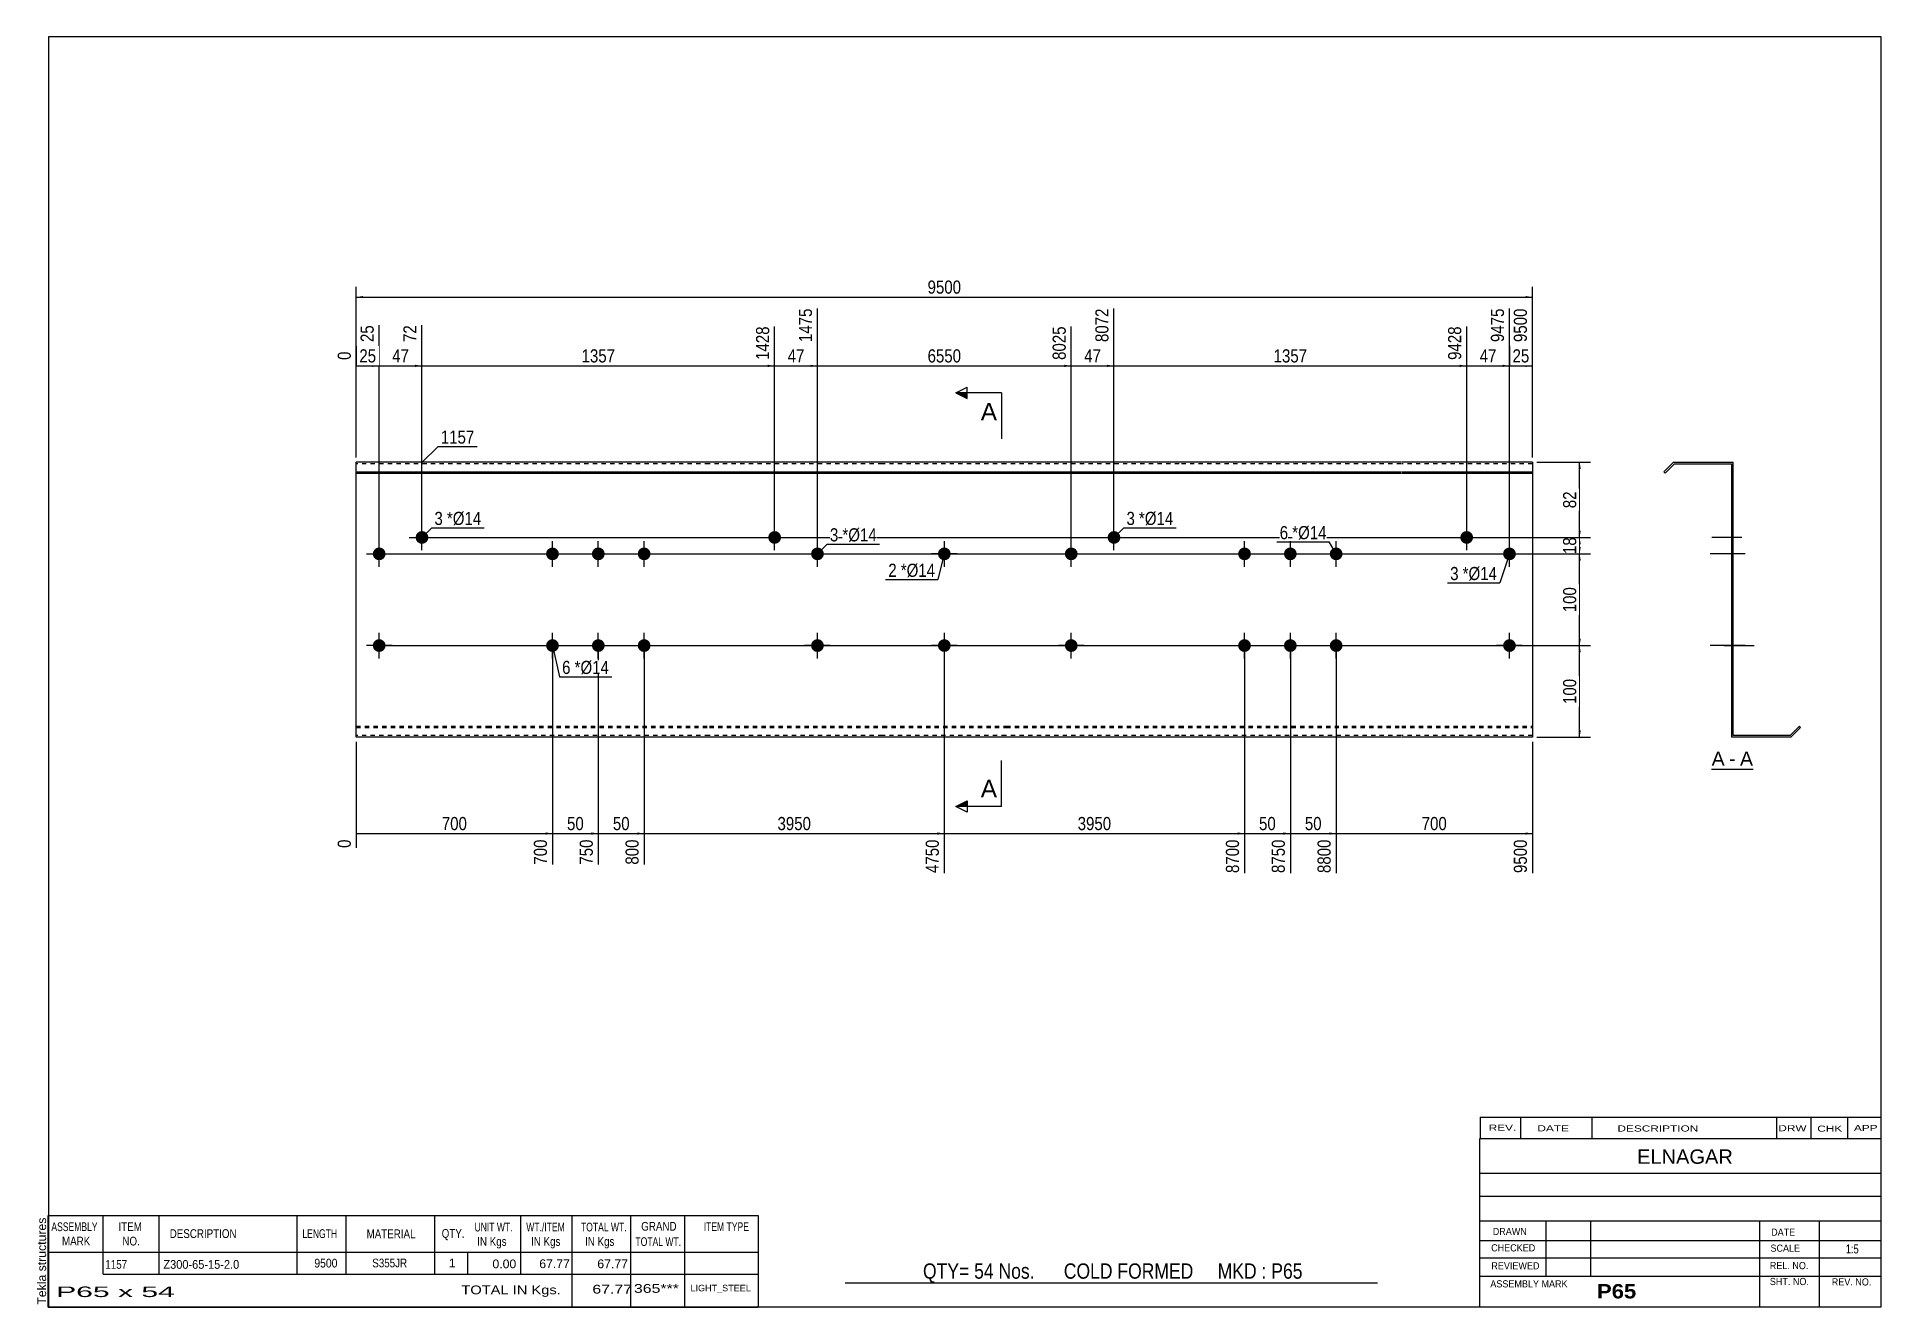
# Model space of a CAD drawing. Header units: millimetres. Extents: x -70 to 333, y -154 to 123.
import ezdxf

# ---------------------------------------------------------------- set-up
doc = ezdxf.new("R2010")
doc.units = ezdxf.units.MM
doc.linetypes.add('DXK_LINE_DOT1', pattern=[1.8814, 0.9407, -0.9407])
doc.styles.add('Arial', font='ARIAL.TTF', dxfattribs={"height": 0.2})
doc.styles.add('Arial Bold', font='ARIALBD.TTF', dxfattribs={"height": 0.2})
doc.styles.add('Arial Narrow', font='ARIALN.TTF', dxfattribs={"height": 0.2})

# ---------------------------------------------------------------- blocks, each defined once
blk = doc.blocks.new('Unknown-629086593-1911')
at = {"color": 5, "linetype": 'Continuous'}
for p, q in [((332.8, 122.75), (-67.2, 122.75)), ((-67.2, 122.75), (-67.2, -154.25)), ((332.8, -154.25), (332.8, 122.75)), ((-67.2, -154.25), (332.8, -154.25))]:
    blk.add_line(p, q, dxfattribs=at)
at = {"color": 174, "linetype": 'Continuous', "style": 'Arial'}
blk.add_text('Tekla structures', height=1.9102, rotation=90, dxfattribs=at).set_placement((-67.7, -153.75))
blk = doc.blocks.new('Unknown-629086593-12 - 1238')
at = {"color": 7, "linetype": 'Continuous'}
blk.add_line((295.81, -36.95), (304.84, -36.95), dxfattribs=at)
at = {"color": 0, "linetype": 'Continuous'}
blk.add_wipeout([(298.65, -36.2), (298.65, -33), (295.81, -33), (295.81, -36.2)], dxfattribs=at)
blk.add_wipeout([(301.03, -36.2), (301.03, -33), (299.61, -33), (299.61, -36.2)], dxfattribs=at)
at = {"color": 96, "linetype": 'Continuous', "style": 'Arial'}
blk.add_text('A', height=3.06, dxfattribs=at).set_placement((295.81, -36.2))
at = {"color": 0, "linetype": 'Continuous'}
blk.add_wipeout([(304.84, -36.2), (304.84, -33), (301.99, -33), (301.99, -36.2)], dxfattribs=at)
at = {"color": 96, "linetype": 'Continuous', "style": 'Arial'}
for s, p in [('-', (299.61, -36.2)), ('A', (301.99, -36.2))]:
    blk.add_text(s, height=3.06, dxfattribs=at).set_placement(p)
blk = doc.blocks.new('Bolt-629086593-1223 - 1203')
at = {"linetype": 'Continuous'}
blk.add_hatch(color=3, dxfattribs=at).paths.add_polyline_path([(250.29, 10, -1), (253.09, 10, -1)])
at = {"color": 3, "linetype": 'Continuous'}
for p, q in [((251.69, 7.2), (251.69, 12.8)), ((248.89, 10), (254.49, 10))]:
    blk.add_line(p, q, dxfattribs=at)
blk = doc.blocks.new('Part-629086593-1218 - 1203')
at = {"color": 2, "linetype": 'Continuous'}
for p, q in [((0, -30), (0, 30)), ((28.53, 30), (0, 30)), ((77.02, 30), (28.63, 30)), ((114.84, 30), (77.12, 30)), ((141.74, 30), (114.94, 30)), ((179.57, 30), (141.84, 30)), ((228.06, 30), (179.67, 30)), ((256.69, 30), (228.16, 30)), ((256.69, 30), (256.69, -30)), ((0, 27.88), (28.53, 27.88)), ((0, 27.6), (28.53, 27.6)), ((28.63, 27.88), (77.02, 27.88)), ((28.63, 27.6), (77.02, 27.6)), ((77.12, 27.88), (114.84, 27.88)), ((77.12, 27.6), (114.84, 27.6)), ((114.94, 27.88), (141.74, 27.88)), ((114.94, 27.6), (141.74, 27.6)), ((141.84, 27.88), (179.57, 27.88)), ((141.84, 27.6), (179.57, 27.6)), ((179.67, 27.88), (228.06, 27.88)), ((179.67, 27.6), (228.06, 27.6)), ((228.16, 27.88), (256.69, 27.88)), ((228.16, 27.6), (256.69, 27.6)), ((28.53, -30), (0, -30)), ((77.02, -30), (28.63, -30)), ((114.84, -30), (77.12, -30)), ((141.74, -30), (114.94, -30)), ((179.57, -30), (141.84, -30)), ((228.06, -30), (179.67, -30)), ((256.69, -30), (228.16, -30))]:
    blk.add_line(p, q, dxfattribs=at)
at = {"color": 7, "linetype": 'DXK_LINE_DOT1'}
for p, q in [((28.53, 29.6), (0, 29.6)), ((77.02, 29.6), (28.63, 29.6)), ((114.84, 29.6), (77.12, 29.6)), ((141.74, 29.6), (114.94, 29.6)), ((179.57, 29.6), (141.84, 29.6)), ((228.06, 29.6), (179.67, 29.6)), ((256.69, 29.6), (228.16, 29.6)), ((0, -27.6), (28.53, -27.6)), ((0, -27.88), (28.53, -27.88)), ((28.63, -27.6), (77.02, -27.6)), ((28.63, -27.88), (77.02, -27.88)), ((77.12, -27.6), (114.84, -27.6)), ((77.12, -27.88), (114.84, -27.88)), ((114.94, -27.6), (141.74, -27.6)), ((114.94, -27.88), (141.74, -27.88)), ((141.84, -27.6), (179.57, -27.6)), ((141.84, -27.88), (179.57, -27.88)), ((179.67, -27.6), (228.06, -27.6)), ((179.67, -27.88), (228.06, -27.88)), ((228.16, -27.6), (256.69, -27.6)), ((228.16, -27.88), (256.69, -27.88)), ((28.53, -29.6), (0, -29.6)), ((77.02, -29.6), (28.63, -29.6)), ((114.84, -29.6), (77.12, -29.6)), ((141.74, -29.6), (114.94, -29.6)), ((179.57, -29.6), (141.84, -29.6)), ((228.06, -29.6), (179.67, -29.6)), ((256.69, -29.6), (228.16, -29.6))]:
    blk.add_line(p, q, dxfattribs=at)
blk = doc.blocks.new('Bolt-629086593-1219 - 1203')
at = {"linetype": 'Continuous'}
for points in [[(192.46, 10, -1), (195.26, 10, -1)], [(202.46, 10, -1), (205.26, 10, -1)], [(212.46, 10, -1), (215.26, 10, -1)], [(192.46, -10, -1), (195.26, -10, -1)], [(202.46, -10, -1), (205.26, -10, -1)], [(212.46, -10, -1), (215.26, -10, -1)]]:
    blk.add_hatch(color=3, dxfattribs=at).paths.add_polyline_path(points)
at = {"color": 3, "linetype": 'Continuous'}
for p, q in [((193.86, 7.2), (193.86, 12.8)), ((203.86, 7.2), (203.86, 12.8)), ((213.86, 7.2), (213.86, 12.8)), ((191.06, 10), (196.66, 10)), ((201.06, 10), (206.66, 10)), ((211.06, 10), (216.66, 10)), ((193.86, -12.8), (193.86, -7.2)), ((203.86, -12.8), (203.86, -7.2)), ((213.86, -12.8), (213.86, -7.2)), ((191.06, -10), (196.66, -10)), ((201.06, -10), (206.66, -10)), ((211.06, -10), (216.66, -10))]:
    blk.add_line(p, q, dxfattribs=at)
blk = doc.blocks.new('Bolt-629086593-1220 - 1203')
at = {"linetype": 'Continuous'}
blk.add_hatch(color=3, dxfattribs=at).paths.add_polyline_path([(240.95, 13.58, -1), (243.75, 13.58, -1)])
at = {"color": 3, "linetype": 'Continuous'}
for p, q in [((242.35, 10.78), (242.35, 16.38)), ((239.55, 13.58), (245.15, 13.58))]:
    blk.add_line(p, q, dxfattribs=at)
blk = doc.blocks.new('Bolt-629086593-1221 - 1203')
at = {"linetype": 'Continuous'}
blk.add_hatch(color=3, dxfattribs=at).paths.add_polyline_path([(163.97, 13.58, -1), (166.77, 13.58, -1)])
at = {"color": 3, "linetype": 'Continuous'}
for p, q in [((165.37, 10.78), (165.37, 16.38)), ((162.57, 13.58), (168.17, 13.58))]:
    blk.add_line(p, q, dxfattribs=at)
blk = doc.blocks.new('Bolt-629086593-1222 - 1203')
at = {"linetype": 'Continuous'}
blk.add_hatch(color=3, dxfattribs=at).paths.add_polyline_path([(154.64, 10, -1), (157.44, 10, -1)])
at = {"color": 3, "linetype": 'Continuous'}
for p, q in [((156.04, 7.2), (156.04, 12.8)), ((153.24, 10), (158.84, 10))]:
    blk.add_line(p, q, dxfattribs=at)
blk = doc.blocks.new('Bolt-629086593-1224 - 1203')
at = {"linetype": 'Continuous'}
for points in [[(41.42, 10, -1), (44.22, 10, -1)], [(51.42, 10, -1), (54.22, 10, -1)], [(61.42, 10, -1), (64.22, 10, -1)], [(41.42, -10, -1), (44.22, -10, -1)], [(51.42, -10, -1), (54.22, -10, -1)], [(61.42, -10, -1), (64.22, -10, -1)]]:
    blk.add_hatch(color=3, dxfattribs=at).paths.add_polyline_path(points)
at = {"color": 3, "linetype": 'Continuous'}
for p, q in [((42.82, 7.2), (42.82, 12.8)), ((52.82, 7.2), (52.82, 12.8)), ((62.82, 7.2), (62.82, 12.8)), ((40.02, 10), (45.62, 10)), ((50.02, 10), (55.62, 10)), ((60.02, 10), (65.62, 10)), ((42.82, -12.8), (42.82, -7.2)), ((52.82, -12.8), (52.82, -7.2)), ((62.82, -12.8), (62.82, -7.2)), ((40.02, -10), (45.62, -10)), ((50.02, -10), (55.62, -10)), ((60.02, -10), (65.62, -10))]:
    blk.add_line(p, q, dxfattribs=at)
blk = doc.blocks.new('Bolt-629086593-1225 - 1203')
at = {"linetype": 'Continuous'}
blk.add_hatch(color=3, dxfattribs=at).paths.add_polyline_path([(89.91, 13.58, -1), (92.71, 13.58, -1)])
at = {"color": 3, "linetype": 'Continuous'}
for p, q in [((91.31, 10.78), (91.31, 16.38)), ((88.51, 13.58), (94.11, 13.58))]:
    blk.add_line(p, q, dxfattribs=at)
blk = doc.blocks.new('Bolt-629086593-1226 - 1203')
at = {"linetype": 'Continuous'}
blk.add_hatch(color=3, dxfattribs=at).paths.add_polyline_path([(12.94, 13.58, -1), (15.74, 13.58, -1)])
at = {"color": 3, "linetype": 'Continuous'}
for p, q in [((14.34, 10.78), (14.34, 16.38)), ((11.54, 13.58), (17.14, 13.58))]:
    blk.add_line(p, q, dxfattribs=at)
blk = doc.blocks.new('Bolt-629086593-1227 - 1203')
at = {"linetype": 'Continuous'}
blk.add_hatch(color=3, dxfattribs=at).paths.add_polyline_path([(3.6, 10, -1), (6.4, 10, -1)])
at = {"color": 3, "linetype": 'Continuous'}
for p, q in [((5, 7.2), (5, 12.8)), ((2.2, 10), (7.8, 10))]:
    blk.add_line(p, q, dxfattribs=at)
blk = doc.blocks.new('Bolt-629086593-1228 - 1203')
at = {"linetype": 'Continuous'}
blk.add_hatch(color=3, dxfattribs=at).paths.add_polyline_path([(99.25, 10, -1), (102.05, 10, -1)])
at = {"color": 3, "linetype": 'Continuous'}
for p, q in [((100.65, 7.2), (100.65, 12.8)), ((97.85, 10), (103.45, 10))]:
    blk.add_line(p, q, dxfattribs=at)
blk = doc.blocks.new('Bolt-629086593-1229 - 1203')
at = {"linetype": 'Continuous'}
blk.add_hatch(color=3, dxfattribs=at).paths.add_polyline_path([(99.25, -10, -1), (102.05, -10, -1)])
at = {"color": 3, "linetype": 'Continuous'}
for p, q in [((100.65, -12.8), (100.65, -7.2)), ((103.45, -10), (97.85, -10))]:
    blk.add_line(p, q, dxfattribs=at)
blk = doc.blocks.new('Bolt-629086593-1230 - 1203')
at = {"linetype": 'Continuous'}
blk.add_hatch(color=3, dxfattribs=at).paths.add_polyline_path([(3.6, -10, -1), (6.4, -10, -1)])
at = {"color": 3, "linetype": 'Continuous'}
for p, q in [((5, -12.8), (5, -7.2)), ((7.8, -10), (2.2, -10))]:
    blk.add_line(p, q, dxfattribs=at)
blk = doc.blocks.new('Bolt-629086593-1231 - 1203')
at = {"linetype": 'Continuous'}
blk.add_hatch(color=3, dxfattribs=at).paths.add_polyline_path([(250.29, -10, -1), (253.09, -10, -1)])
at = {"color": 3, "linetype": 'Continuous'}
for p, q in [((251.69, -12.8), (251.69, -7.2)), ((254.49, -10), (248.89, -10))]:
    blk.add_line(p, q, dxfattribs=at)
blk = doc.blocks.new('Bolt-629086593-1232 - 1203')
at = {"linetype": 'Continuous'}
blk.add_hatch(color=3, dxfattribs=at).paths.add_polyline_path([(154.64, -10, -1), (157.44, -10, -1)])
at = {"color": 3, "linetype": 'Continuous'}
for p, q in [((156.04, -12.8), (156.04, -7.2)), ((158.84, -10), (153.24, -10))]:
    blk.add_line(p, q, dxfattribs=at)
blk = doc.blocks.new('Bolt-629086593-1233 - 1203')
at = {"linetype": 'Continuous'}
for points in [[(129.74, 10, -1), (126.94, 10, -1)], [(129.74, -10, -1), (126.94, -10, -1)]]:
    blk.add_hatch(color=3, dxfattribs=at).paths.add_polyline_path(points)
at = {"color": 3, "linetype": 'Continuous'}
for p, q in [((128.34, 12.8), (128.34, 7.2)), ((131.14, 10), (125.54, 10)), ((128.34, -7.2), (128.34, -12.8)), ((131.14, -10), (125.54, -10))]:
    blk.add_line(p, q, dxfattribs=at)
blk = doc.blocks.new('Part-629086593-1240 - 1238')
at = {"color": 2, "linetype": 'Continuous'}
for p, q in [((287.52, 30), (285.4, 27.88)), ((285.68, 27.6), (287.69, 29.6)), ((287.52, 30), (300.52, 30)), ((287.69, 29.6), (300.12, 29.6)), ((300.12, 29.6), (300.12, -30)), ((300.52, -29.6), (300.52, 30)), ((285.4, 27.88), (285.68, 27.6)), ((314.96, -27.6), (312.96, -29.6)), ((313.12, -30), (315.24, -27.88)), ((315.24, -27.88), (314.96, -27.6)), ((313.12, -30), (300.12, -30)), ((312.96, -29.6), (300.52, -29.6))]:
    blk.add_line(p, q, dxfattribs=at)
blk = doc.blocks.new('Bolt-629086593-1241 - 1238')
at = {"linetype": 'Continuous'}
for points in [[(300.12, 11.4), (300.12, 8.6), (300.52, 8.6), (300.52, 11.4)], [(300.12, 11.4), (300.12, 8.6), (300.52, 8.6), (300.52, 11.4)], [(300.12, 11.4), (300.12, 8.6), (300.52, 8.6), (300.52, 11.4)], [(300.12, -8.6), (300.12, -11.4), (300.52, -11.4), (300.52, -8.6)], [(300.12, -8.6), (300.12, -11.4), (300.52, -11.4), (300.52, -8.6)], [(300.12, -8.6), (300.12, -11.4), (300.52, -11.4), (300.52, -8.6)]]:
    blk.add_hatch(color=3, dxfattribs=at).paths.add_polyline_path(points)
at = {"color": 3, "linetype": 'Continuous'}
for p, q in [((303.12, 10), (295.52, 10)), ((303.12, 10), (295.52, 10)), ((303.12, 10), (295.52, 10)), ((300.52, 11.4), (300.12, 11.4)), ((300.52, 11.4), (300.12, 11.4)), ((300.52, 11.4), (300.12, 11.4)), ((300.52, 8.6), (300.12, 8.6)), ((300.52, 8.6), (300.12, 8.6)), ((300.52, 8.6), (300.12, 8.6)), ((303.12, -10), (295.52, -10)), ((303.12, -10), (295.52, -10)), ((303.12, -10), (295.52, -10)), ((300.52, -8.6), (300.12, -8.6)), ((300.52, -8.6), (300.12, -8.6)), ((300.52, -8.6), (300.12, -8.6)), ((300.52, -11.4), (300.12, -11.4)), ((300.52, -11.4), (300.12, -11.4)), ((300.52, -11.4), (300.12, -11.4))]:
    blk.add_line(p, q, dxfattribs=at)
blk = doc.blocks.new('Bolt-629086593-1242 - 1238')
at = {"linetype": 'Continuous'}
blk.add_hatch(color=3, dxfattribs=at).paths.add_polyline_path([(300.12, 14.98), (300.12, 12.18), (300.52, 12.18), (300.52, 14.98)])
at = {"color": 3, "linetype": 'Continuous'}
for p, q in [((302.42, 13.58), (295.82, 13.58)), ((300.52, 14.98), (300.12, 14.98)), ((300.52, 12.18), (300.12, 12.18))]:
    blk.add_line(p, q, dxfattribs=at)
blk = doc.blocks.new('Bolt-629086593-1243 - 1238')
at = {"linetype": 'Continuous'}
blk.add_hatch(color=3, dxfattribs=at).paths.add_polyline_path([(300.12, 14.98), (300.12, 12.18), (300.52, 12.18), (300.52, 14.98)])
at = {"color": 3, "linetype": 'Continuous'}
for p, q in [((302.42, 13.58), (295.82, 13.58)), ((300.52, 14.98), (300.12, 14.98)), ((300.52, 12.18), (300.12, 12.18))]:
    blk.add_line(p, q, dxfattribs=at)
blk = doc.blocks.new('Bolt-629086593-1244 - 1238')
at = {"linetype": 'Continuous'}
blk.add_hatch(color=3, dxfattribs=at).paths.add_polyline_path([(300.12, 11.4), (300.12, 8.6), (300.52, 8.6), (300.52, 11.4)])
at = {"color": 3, "linetype": 'Continuous'}
for p, q in [((302.42, 10), (295.82, 10)), ((300.52, 11.4), (300.12, 11.4)), ((300.52, 8.6), (300.12, 8.6))]:
    blk.add_line(p, q, dxfattribs=at)
blk = doc.blocks.new('Bolt-629086593-1245 - 1238')
at = {"linetype": 'Continuous'}
blk.add_hatch(color=3, dxfattribs=at).paths.add_polyline_path([(300.12, 11.4), (300.12, 8.6), (300.52, 8.6), (300.52, 11.4)])
at = {"color": 3, "linetype": 'Continuous'}
for p, q in [((302.42, 10), (295.82, 10)), ((300.52, 11.4), (300.12, 11.4)), ((300.52, 8.6), (300.12, 8.6))]:
    blk.add_line(p, q, dxfattribs=at)
blk = doc.blocks.new('Bolt-629086593-1246 - 1238')
at = {"linetype": 'Continuous'}
for points in [[(300.12, 11.4), (300.12, 8.6), (300.52, 8.6), (300.52, 11.4)], [(300.12, 11.4), (300.12, 8.6), (300.52, 8.6), (300.52, 11.4)], [(300.12, 11.4), (300.12, 8.6), (300.52, 8.6), (300.52, 11.4)], [(300.12, -8.6), (300.12, -11.4), (300.52, -11.4), (300.52, -8.6)], [(300.12, -8.6), (300.12, -11.4), (300.52, -11.4), (300.52, -8.6)], [(300.12, -8.6), (300.12, -11.4), (300.52, -11.4), (300.52, -8.6)]]:
    blk.add_hatch(color=3, dxfattribs=at).paths.add_polyline_path(points)
at = {"color": 3, "linetype": 'Continuous'}
for p, q in [((303.12, 10), (295.52, 10)), ((303.12, 10), (295.52, 10)), ((303.12, 10), (295.52, 10)), ((300.52, 11.4), (300.12, 11.4)), ((300.52, 11.4), (300.12, 11.4)), ((300.52, 11.4), (300.12, 11.4)), ((300.52, 8.6), (300.12, 8.6)), ((300.52, 8.6), (300.12, 8.6)), ((300.52, 8.6), (300.12, 8.6)), ((303.12, -10), (295.52, -10)), ((303.12, -10), (295.52, -10)), ((303.12, -10), (295.52, -10)), ((300.52, -8.6), (300.12, -8.6)), ((300.52, -8.6), (300.12, -8.6)), ((300.52, -8.6), (300.12, -8.6)), ((300.52, -11.4), (300.12, -11.4)), ((300.52, -11.4), (300.12, -11.4)), ((300.52, -11.4), (300.12, -11.4))]:
    blk.add_line(p, q, dxfattribs=at)
blk = doc.blocks.new('Bolt-629086593-1247 - 1238')
at = {"linetype": 'Continuous'}
blk.add_hatch(color=3, dxfattribs=at).paths.add_polyline_path([(300.12, 14.98), (300.12, 12.18), (300.52, 12.18), (300.52, 14.98)])
at = {"color": 3, "linetype": 'Continuous'}
for p, q in [((302.42, 13.58), (295.82, 13.58)), ((300.52, 14.98), (300.12, 14.98)), ((300.52, 12.18), (300.12, 12.18))]:
    blk.add_line(p, q, dxfattribs=at)
blk = doc.blocks.new('Bolt-629086593-1248 - 1238')
at = {"linetype": 'Continuous'}
blk.add_hatch(color=3, dxfattribs=at).paths.add_polyline_path([(300.12, 14.98), (300.12, 12.18), (300.52, 12.18), (300.52, 14.98)])
at = {"color": 3, "linetype": 'Continuous'}
for p, q in [((302.42, 13.58), (295.82, 13.58)), ((300.52, 14.98), (300.12, 14.98)), ((300.52, 12.18), (300.12, 12.18))]:
    blk.add_line(p, q, dxfattribs=at)
blk = doc.blocks.new('Bolt-629086593-1249 - 1238')
at = {"linetype": 'Continuous'}
blk.add_hatch(color=3, dxfattribs=at).paths.add_polyline_path([(300.12, 11.4), (300.12, 8.6), (300.52, 8.6), (300.52, 11.4)])
at = {"color": 3, "linetype": 'Continuous'}
for p, q in [((302.42, 10), (295.82, 10)), ((300.52, 11.4), (300.12, 11.4)), ((300.52, 8.6), (300.12, 8.6))]:
    blk.add_line(p, q, dxfattribs=at)
blk = doc.blocks.new('Bolt-629086593-1250 - 1238')
at = {"linetype": 'Continuous'}
blk.add_hatch(color=3, dxfattribs=at).paths.add_polyline_path([(300.12, 11.4), (300.12, 8.6), (300.52, 8.6), (300.52, 11.4)])
at = {"color": 3, "linetype": 'Continuous'}
for p, q in [((302.42, 10), (295.82, 10)), ((300.52, 11.4), (300.12, 11.4)), ((300.52, 8.6), (300.12, 8.6))]:
    blk.add_line(p, q, dxfattribs=at)
blk = doc.blocks.new('Bolt-629086593-1251 - 1238')
at = {"linetype": 'Continuous'}
blk.add_hatch(color=3, dxfattribs=at).paths.add_polyline_path([(300.12, -8.6), (300.12, -11.4), (300.52, -11.4), (300.52, -8.6)])
at = {"color": 3, "linetype": 'Continuous'}
for p, q in [((298.52, -10), (305.12, -10)), ((300.12, -8.6), (300.52, -8.6)), ((300.12, -11.4), (300.52, -11.4))]:
    blk.add_line(p, q, dxfattribs=at)
blk = doc.blocks.new('Bolt-629086593-1252 - 1238')
at = {"linetype": 'Continuous'}
blk.add_hatch(color=3, dxfattribs=at).paths.add_polyline_path([(300.12, -8.6), (300.12, -11.4), (300.52, -11.4), (300.52, -8.6)])
at = {"color": 3, "linetype": 'Continuous'}
for p, q in [((298.52, -10), (305.12, -10)), ((300.12, -8.6), (300.52, -8.6)), ((300.12, -11.4), (300.52, -11.4))]:
    blk.add_line(p, q, dxfattribs=at)
blk = doc.blocks.new('Bolt-629086593-1253 - 1238')
at = {"linetype": 'Continuous'}
blk.add_hatch(color=3, dxfattribs=at).paths.add_polyline_path([(300.12, -8.6), (300.12, -11.4), (300.52, -11.4), (300.52, -8.6)])
at = {"color": 3, "linetype": 'Continuous'}
for p, q in [((298.52, -10), (305.12, -10)), ((300.12, -8.6), (300.52, -8.6)), ((300.12, -11.4), (300.52, -11.4))]:
    blk.add_line(p, q, dxfattribs=at)
blk = doc.blocks.new('Bolt-629086593-1254 - 1238')
at = {"linetype": 'Continuous'}
blk.add_hatch(color=3, dxfattribs=at).paths.add_polyline_path([(300.12, -8.6), (300.12, -11.4), (300.52, -11.4), (300.52, -8.6)])
at = {"color": 3, "linetype": 'Continuous'}
for p, q in [((298.52, -10), (305.12, -10)), ((300.12, -8.6), (300.52, -8.6)), ((300.12, -11.4), (300.52, -11.4))]:
    blk.add_line(p, q, dxfattribs=at)
blk = doc.blocks.new('Bolt-629086593-1255 - 1238')
at = {"linetype": 'Continuous'}
for points in [[(300.52, 8.6), (300.52, 11.4), (300.12, 11.4), (300.12, 8.6)], [(300.52, -11.4), (300.52, -8.6), (300.12, -8.6), (300.12, -11.4)]]:
    blk.add_hatch(color=3, dxfattribs=at).paths.add_polyline_path(points)
at = {"color": 3, "linetype": 'Continuous'}
for p, q in [((300.52, 10), (296.12, 10)), ((300.52, 11.4), (300.12, 11.4)), ((300.52, 8.6), (300.12, 8.6)), ((300.52, -10), (296.12, -10)), ((300.52, -8.6), (300.12, -8.6)), ((300.52, -11.4), (300.12, -11.4))]:
    blk.add_line(p, q, dxfattribs=at)
blk = doc.blocks.new('StraightDimension-629086593-1346 - 1203')
at = {"linetype": 'Continuous'}
for points in [[(266.75, -11.5), (267, -10), (267.25, -11.5)], [(267.25, -28.5), (267, -30), (266.75, -28.5)]]:
    blk.add_hatch(color=7, dxfattribs=at).paths.add_polyline_path(points)
at = {"color": 7, "linetype": 'Continuous'}
for p, q in [((6, -10), (269.4, -10)), ((267, -30), (267, -10)), ((257.69, -30), (269.4, -30))]:
    blk.add_line(p, q, dxfattribs=at)
at = {"color": 0}
blk.add_wipeout([(266.85, -16.66), (262.65, -16.66), (262.65, -23.34), (266.85, -23.34)], dxfattribs=at)
at = {"color": 3, "style": 'Arial Narrow'}
blk.add_text('100', height=2.863, rotation=90.0002, dxfattribs=at).set_placement((266.25, -22.74))
blk = doc.blocks.new('StraightDimension-629086593-1344 - 1203')
at = {"linetype": 'Continuous'}
for points in [[(266.75, 12.08), (267, 13.58), (267.25, 12.08)], [(267.25, 11.5), (267, 10), (266.75, 11.5)]]:
    blk.add_hatch(color=7, dxfattribs=at).paths.add_polyline_path(points)
at = {"color": 7, "linetype": 'Continuous'}
for p, q in [((15.34, 13.58), (269.4, 13.58)), ((267, 10), (267, 13.58)), ((6, 10), (269.4, 10))]:
    blk.add_line(p, q, dxfattribs=at)
at = {"color": 0}
blk.add_wipeout([(266.85, 14.22), (262.65, 14.22), (262.65, 9.36), (266.85, 9.36)], dxfattribs=at)
at = {"color": 3, "style": 'Arial Narrow'}
blk.add_text('18', height=2.863, rotation=90.0002, dxfattribs=at).set_placement((266.25, 9.96))
blk = doc.blocks.new('StraightDimension-629086593-1311 - 1203')
at = {"linetype": 'Continuous'}
blk.add_hatch(color=7, dxfattribs=at).paths.add_polyline_path([(255.19, -50.75), (256.69, -51), (255.19, -51.25)])
at = {"color": 7, "linetype": 'Continuous'}
for p, q in [((213.86, -11), (213.86, -59.61)), ((256.69, -31), (256.69, -59.61)), ((213.86, -51), (256.69, -51))]:
    blk.add_line(p, q, dxfattribs=at)
at = {"color": 0}
blk.add_wipeout([(238.62, -50.85), (238.62, -46.65), (231.93, -46.65), (231.93, -50.85)], dxfattribs=at)
at = {"color": 0, "linetype": 'Continuous'}
blk.add_wipeout([(256.09, -51.7), (251.89, -51.7), (251.89, -60.21), (256.09, -60.21)], dxfattribs=at)
at = {"color": 3, "style": 'Arial Narrow'}
blk.add_text('700', height=2.863, dxfattribs=at).set_placement((232.53, -50.25))
at = {"color": 3, "linetype": 'Continuous', "style": 'Arial Narrow'}
blk.add_text('9500', height=2.863, rotation=90.0002, dxfattribs=at).set_placement((255.49, -59.61))
blk = doc.blocks.new('StraightDimension-629086593-1343 - 1203')
at = {"linetype": 'Continuous'}
for points in [[(266.75, 28.5), (267, 30), (267.25, 28.5)], [(267.25, 15.08), (267, 13.58), (266.75, 15.08)]]:
    blk.add_hatch(color=7, dxfattribs=at).paths.add_polyline_path(points)
at = {"color": 7, "linetype": 'Continuous'}
for p, q in [((257.69, 30), (269.4, 30)), ((267, 13.58), (267, 30)), ((15.34, 13.58), (269.4, 13.58))]:
    blk.add_line(p, q, dxfattribs=at)
at = {"color": 0}
blk.add_wipeout([(266.85, 24.22), (262.65, 24.22), (262.65, 19.36), (266.85, 19.36)], dxfattribs=at)
at = {"color": 3, "style": 'Arial Narrow'}
blk.add_text('82', height=2.863, rotation=90.0002, dxfattribs=at).set_placement((266.25, 19.96))
blk = doc.blocks.new('StraightDimension-629086593-1266 - 1203')
at = {"linetype": 'Continuous'}
blk.add_hatch(color=7, dxfattribs=at).paths.add_polyline_path([(255.19, 51.25), (256.69, 51), (255.19, 50.75)])
at = {"color": 7, "linetype": 'Continuous'}
for p, q in [((251.69, 11), (251.69, 63.51)), ((256.69, 31), (256.69, 63.51)), ((251.69, 51), (256.69, 51))]:
    blk.add_line(p, q, dxfattribs=at)
at = {"color": 0}
blk.add_wipeout([(256.61, 51.15), (256.61, 55.35), (251.76, 55.35), (251.76, 51.15)], dxfattribs=at)
at = {"color": 0, "linetype": 'Continuous'}
blk.add_wipeout([(256.09, 64.11), (251.89, 64.11), (251.89, 55.6), (256.09, 55.6)], dxfattribs=at)
at = {"color": 3, "linetype": 'Continuous', "style": 'Arial Narrow'}
blk.add_text('9500', height=2.863, rotation=90.0002, dxfattribs=at).set_placement((255.49, 56.2))
at = {"color": 3, "style": 'Arial Narrow'}
blk.add_text('25', height=2.863, dxfattribs=at).set_placement((252.36, 51.75))
blk = doc.blocks.new('StraightDimension-629086593-1267 - 1203')
at = {"linetype": 'Continuous'}
blk.add_hatch(color=7, dxfattribs=at).paths.add_polyline_path([(250.19, 51.25), (251.69, 51), (250.19, 50.75)])
at = {"color": 7, "linetype": 'Continuous'}
for p, q in [((251.69, 11), (251.69, 63.51)), ((242.35, 14.58), (242.35, 59.61)), ((242.35, 51), (251.69, 51))]:
    blk.add_line(p, q, dxfattribs=at)
at = {"color": 0}
blk.add_wipeout([(249.45, 51.15), (249.45, 55.35), (244.59, 55.35), (244.59, 51.15)], dxfattribs=at)
at = {"color": 0, "linetype": 'Continuous'}
blk.add_wipeout([(251.09, 64.11), (246.89, 64.11), (246.89, 55.6), (251.09, 55.6)], dxfattribs=at)
at = {"color": 3, "linetype": 'Continuous', "style": 'Arial Narrow'}
blk.add_text('9475', height=2.863, rotation=90.0002, dxfattribs=at).set_placement((250.49, 56.2))
at = {"color": 3, "style": 'Arial Narrow'}
blk.add_text('47', height=2.863, dxfattribs=at).set_placement((245.19, 51.75))
blk = doc.blocks.new('StraightDimension-629086593-1268 - 1203')
at = {"linetype": 'Continuous'}
blk.add_hatch(color=7, dxfattribs=at).paths.add_polyline_path([(240.85, 51.25), (242.35, 51), (240.85, 50.75)])
at = {"color": 7, "linetype": 'Continuous'}
for p, q in [((165.37, 14.58), (165.37, 63.51)), ((242.35, 14.58), (242.35, 59.61)), ((165.37, 51), (242.35, 51))]:
    blk.add_line(p, q, dxfattribs=at)
at = {"color": 0, "linetype": 'Continuous'}
blk.add_wipeout([(241.75, 60.21), (237.55, 60.21), (237.55, 51.7), (241.75, 51.7)], dxfattribs=at)
at = {"color": 0}
blk.add_wipeout([(208.12, 51.15), (208.12, 55.35), (199.61, 55.35), (199.61, 51.15)], dxfattribs=at)
at = {"color": 3, "linetype": 'Continuous', "style": 'Arial Narrow'}
blk.add_text('9428', height=2.863, rotation=90.0002, dxfattribs=at).set_placement((241.15, 52.3))
at = {"color": 3, "style": 'Arial Narrow'}
blk.add_text('1357', height=2.863, dxfattribs=at).set_placement((200.21, 51.75))
blk = doc.blocks.new('StraightDimension-629086593-1269 - 1203')
at = {"linetype": 'Continuous'}
blk.add_hatch(color=7, dxfattribs=at).paths.add_polyline_path([(163.87, 51.25), (165.37, 51), (163.87, 50.75)])
at = {"color": 7, "linetype": 'Continuous'}
for p, q in [((165.37, 14.58), (165.37, 63.51)), ((156.04, 11), (156.04, 59.61)), ((156.04, 51), (165.37, 51))]:
    blk.add_line(p, q, dxfattribs=at)
at = {"color": 0}
blk.add_wipeout([(163.13, 51.15), (163.13, 55.35), (158.28, 55.35), (158.28, 51.15)], dxfattribs=at)
at = {"color": 0, "linetype": 'Continuous'}
blk.add_wipeout([(164.77, 64.11), (160.57, 64.11), (160.57, 55.6), (164.77, 55.6)], dxfattribs=at)
at = {"color": 3, "linetype": 'Continuous', "style": 'Arial Narrow'}
blk.add_text('8072', height=2.863, rotation=90.0002, dxfattribs=at).set_placement((164.17, 56.2))
at = {"color": 3, "style": 'Arial Narrow'}
blk.add_text('47', height=2.863, dxfattribs=at).set_placement((158.88, 51.75))
blk = doc.blocks.new('StraightDimension-629086593-1270 - 1203')
at = {"linetype": 'Continuous'}
blk.add_hatch(color=7, dxfattribs=at).paths.add_polyline_path([(154.54, 51.25), (156.04, 51), (154.54, 50.75)])
at = {"color": 7, "linetype": 'Continuous'}
for p, q in [((100.65, 11), (100.65, 63.51)), ((156.04, 11), (156.04, 59.61)), ((100.65, 51), (156.04, 51))]:
    blk.add_line(p, q, dxfattribs=at)
at = {"color": 0, "linetype": 'Continuous'}
blk.add_wipeout([(155.44, 60.21), (151.24, 60.21), (151.24, 51.7), (155.44, 51.7)], dxfattribs=at)
at = {"color": 0}
blk.add_wipeout([(132.6, 51.15), (132.6, 55.35), (124.09, 55.35), (124.09, 51.15)], dxfattribs=at)
at = {"color": 3, "linetype": 'Continuous', "style": 'Arial Narrow'}
blk.add_text('8025', height=2.863, rotation=90.0002, dxfattribs=at).set_placement((154.84, 52.3))
at = {"color": 3, "style": 'Arial Narrow'}
blk.add_text('6550', height=2.863, dxfattribs=at).set_placement((124.69, 51.75))
blk = doc.blocks.new('StraightDimension-629086593-1271 - 1203')
at = {"linetype": 'Continuous'}
blk.add_hatch(color=7, dxfattribs=at).paths.add_polyline_path([(99.15, 51.25), (100.65, 51), (99.15, 50.75)])
at = {"color": 7, "linetype": 'Continuous'}
for p, q in [((100.65, 11), (100.65, 63.51)), ((91.31, 14.58), (91.31, 59.61)), ((91.31, 51), (100.65, 51))]:
    blk.add_line(p, q, dxfattribs=at)
at = {"color": 0}
blk.add_wipeout([(98.41, 51.15), (98.41, 55.35), (93.55, 55.35), (93.55, 51.15)], dxfattribs=at)
at = {"color": 0, "linetype": 'Continuous'}
blk.add_wipeout([(100.05, 64.11), (95.85, 64.11), (95.85, 55.6), (100.05, 55.6)], dxfattribs=at)
at = {"color": 3, "linetype": 'Continuous', "style": 'Arial Narrow'}
blk.add_text('1475', height=2.863, rotation=90.0002, dxfattribs=at).set_placement((99.45, 56.2))
at = {"color": 3, "style": 'Arial Narrow'}
blk.add_text('47', height=2.863, dxfattribs=at).set_placement((94.15, 51.75))
blk = doc.blocks.new('StraightDimension-629086593-1272 - 1203')
at = {"linetype": 'Continuous'}
blk.add_hatch(color=7, dxfattribs=at).paths.add_polyline_path([(89.81, 51.25), (91.31, 51), (89.81, 50.75)])
at = {"color": 7, "linetype": 'Continuous'}
for p, q in [((14.34, 14.58), (14.34, 59.86)), ((91.31, 14.58), (91.31, 59.61)), ((14.34, 51), (91.31, 51))]:
    blk.add_line(p, q, dxfattribs=at)
at = {"color": 0, "linetype": 'Continuous'}
blk.add_wipeout([(90.71, 60.21), (86.51, 60.21), (86.51, 51.7), (90.71, 51.7)], dxfattribs=at)
at = {"color": 0}
blk.add_wipeout([(57.08, 51.15), (57.08, 55.35), (48.57, 55.35), (48.57, 51.15)], dxfattribs=at)
at = {"color": 3, "linetype": 'Continuous', "style": 'Arial Narrow'}
blk.add_text('1428', height=2.863, rotation=90.0002, dxfattribs=at).set_placement((90.11, 52.3))
at = {"color": 3, "style": 'Arial Narrow'}
blk.add_text('1357', height=2.863, dxfattribs=at).set_placement((49.17, 51.75))
blk = doc.blocks.new('StraightDimension-629086593-1273 - 1203')
at = {"linetype": 'Continuous'}
blk.add_hatch(color=7, dxfattribs=at).paths.add_polyline_path([(12.84, 51.25), (14.34, 51), (12.84, 50.75)])
at = {"color": 7, "linetype": 'Continuous'}
for p, q in [((5, 11), (5, 59.86)), ((14.34, 14.58), (14.34, 59.86)), ((5, 51), (14.34, 51))]:
    blk.add_line(p, q, dxfattribs=at)
at = {"color": 0}
blk.add_wipeout([(12.1, 51.15), (12.1, 55.35), (7.24, 55.35), (7.24, 51.15)], dxfattribs=at)
at = {"color": 0, "linetype": 'Continuous'}
blk.add_wipeout([(13.74, 60.46), (9.54, 60.46), (9.54, 55.6), (13.74, 55.6)], dxfattribs=at)
at = {"color": 3, "linetype": 'Continuous', "style": 'Arial Narrow'}
blk.add_text('72', height=2.863, rotation=90.0002, dxfattribs=at).set_placement((13.14, 56.2))
at = {"color": 3, "style": 'Arial Narrow'}
blk.add_text('47', height=2.863, dxfattribs=at).set_placement((7.84, 51.75))
blk = doc.blocks.new('StraightDimension-629086593-1345 - 1203')
at = {"linetype": 'Continuous'}
for points in [[(266.75, 8.5), (267, 10), (267.25, 8.5)], [(267.25, -8.5), (267, -10), (266.75, -8.5)]]:
    blk.add_hatch(color=7, dxfattribs=at).paths.add_polyline_path(points)
at = {"color": 7, "linetype": 'Continuous'}
for p, q in [((6, 10), (269.4, 10)), ((267, -10), (267, 10)), ((6, -10), (269.4, -10))]:
    blk.add_line(p, q, dxfattribs=at)
at = {"color": 0}
blk.add_wipeout([(266.85, 3.34), (262.65, 3.34), (262.65, -3.34), (266.85, -3.34)], dxfattribs=at)
at = {"color": 3, "style": 'Arial Narrow'}
blk.add_text('100', height=2.863, rotation=90.0002, dxfattribs=at).set_placement((266.25, -2.74))
blk = doc.blocks.new('StraightDimension-629086593-1274 - 1203')
at = {"linetype": 'Continuous'}
blk.add_hatch(color=7, dxfattribs=at).paths.add_polyline_path([(3.5, 51.25), (5, 51), (3.5, 50.75)])
at = {"color": 7, "linetype": 'Continuous'}
for p, q in [((5, 11), (5, 59.86)), ((0, 31), (0, 54.13)), ((0, 51), (5, 51))]:
    blk.add_line(p, q, dxfattribs=at)
at = {"color": 0}
blk.add_wipeout([(4.93, 51.15), (4.93, 55.35), (0.07, 55.35), (0.07, 51.15)], dxfattribs=at)
at = {"color": 0, "linetype": 'Continuous'}
blk.add_wipeout([(4.4, 60.46), (0.2, 60.46), (0.2, 55.6), (4.4, 55.6)], dxfattribs=at)
blk.add_wipeout([(-0.6, 54.73), (-4.8, 54.73), (-4.8, 51.7), (-0.6, 51.7)], dxfattribs=at)
at = {"color": 3, "linetype": 'Continuous', "style": 'Arial Narrow'}
for s, height, p in [('25', 2.863, (3.8, 56.2)), ('0', 2.86, (-1.2, 52.3))]:
    blk.add_text(s, height=height, rotation=90.0002, dxfattribs=at).set_placement(p)
at = {"color": 3, "style": 'Arial Narrow'}
blk.add_text('25', height=2.863, dxfattribs=at).set_placement((0.67, 51.75))
blk = doc.blocks.new('StraightDimension-629086593-1312 - 1203')
at = {"linetype": 'Continuous'}
blk.add_hatch(color=7, dxfattribs=at).paths.add_polyline_path([(212.36, -50.75), (213.86, -51), (212.36, -51.25)])
at = {"color": 7, "linetype": 'Continuous'}
for p, q in [((203.86, -11), (203.86, -59.61)), ((213.86, -11), (213.86, -59.61)), ((203.86, -51), (213.86, -51))]:
    blk.add_line(p, q, dxfattribs=at)
at = {"color": 0}
blk.add_wipeout([(211.29, -50.85), (211.29, -46.65), (206.43, -46.65), (206.43, -50.85)], dxfattribs=at)
at = {"color": 0, "linetype": 'Continuous'}
blk.add_wipeout([(213.26, -51.7), (209.06, -51.7), (209.06, -60.21), (213.26, -60.21)], dxfattribs=at)
at = {"color": 3, "style": 'Arial Narrow'}
blk.add_text('50', height=2.863, dxfattribs=at).set_placement((207.03, -50.25))
at = {"color": 3, "linetype": 'Continuous', "style": 'Arial Narrow'}
blk.add_text('8800', height=2.863, rotation=90.0002, dxfattribs=at).set_placement((212.66, -59.61))
blk = doc.blocks.new('StraightDimension-629086593-1313 - 1203')
at = {"linetype": 'Continuous'}
blk.add_hatch(color=7, dxfattribs=at).paths.add_polyline_path([(202.36, -50.75), (203.86, -51), (202.36, -51.25)])
at = {"color": 7, "linetype": 'Continuous'}
for p, q in [((193.86, -11), (193.86, -59.61)), ((203.86, -11), (203.86, -59.61)), ((193.86, -51), (203.86, -51))]:
    blk.add_line(p, q, dxfattribs=at)
at = {"color": 0}
blk.add_wipeout([(201.29, -50.85), (201.29, -46.65), (196.43, -46.65), (196.43, -50.85)], dxfattribs=at)
at = {"color": 0, "linetype": 'Continuous'}
blk.add_wipeout([(203.26, -51.7), (199.06, -51.7), (199.06, -60.21), (203.26, -60.21)], dxfattribs=at)
at = {"color": 3, "style": 'Arial Narrow'}
blk.add_text('50', height=2.863, dxfattribs=at).set_placement((197.03, -50.25))
at = {"color": 3, "linetype": 'Continuous', "style": 'Arial Narrow'}
blk.add_text('8750', height=2.863, rotation=90.0002, dxfattribs=at).set_placement((202.66, -59.61))
blk = doc.blocks.new('StraightDimension-629086593-1314 - 1203')
at = {"linetype": 'Continuous'}
blk.add_hatch(color=7, dxfattribs=at).paths.add_polyline_path([(192.36, -50.75), (193.86, -51), (192.36, -51.25)])
at = {"color": 7, "linetype": 'Continuous'}
for p, q in [((128.34, -11), (128.34, -59.61)), ((193.86, -11), (193.86, -59.61)), ((128.34, -51), (193.86, -51))]:
    blk.add_line(p, q, dxfattribs=at)
at = {"color": 0}
blk.add_wipeout([(165.36, -50.85), (165.36, -46.65), (156.85, -46.65), (156.85, -50.85)], dxfattribs=at)
at = {"color": 0, "linetype": 'Continuous'}
blk.add_wipeout([(193.26, -51.7), (189.06, -51.7), (189.06, -60.21), (193.26, -60.21)], dxfattribs=at)
at = {"color": 3, "style": 'Arial Narrow'}
blk.add_text('3950', height=2.863, dxfattribs=at).set_placement((157.45, -50.25))
at = {"color": 3, "linetype": 'Continuous', "style": 'Arial Narrow'}
blk.add_text('8700', height=2.863, rotation=90.0002, dxfattribs=at).set_placement((192.66, -59.61))
blk = doc.blocks.new('StraightDimension-629086593-1315 - 1203')
at = {"linetype": 'Continuous'}
blk.add_hatch(color=7, dxfattribs=at).paths.add_polyline_path([(126.84, -50.75), (128.34, -51), (126.84, -51.25)])
at = {"color": 7, "linetype": 'Continuous'}
for p, q in [((62.82, -11), (62.82, -57.78)), ((128.34, -11), (128.34, -59.61)), ((62.82, -51), (128.34, -51))]:
    blk.add_line(p, q, dxfattribs=at)
at = {"color": 0}
blk.add_wipeout([(99.84, -50.85), (99.84, -46.65), (91.33, -46.65), (91.33, -50.85)], dxfattribs=at)
at = {"color": 0, "linetype": 'Continuous'}
blk.add_wipeout([(127.74, -51.7), (123.54, -51.7), (123.54, -60.21), (127.74, -60.21)], dxfattribs=at)
at = {"color": 3, "style": 'Arial Narrow'}
blk.add_text('3950', height=2.863, dxfattribs=at).set_placement((91.93, -50.25))
at = {"color": 3, "linetype": 'Continuous', "style": 'Arial Narrow'}
blk.add_text('4750', height=2.863, rotation=90.0002, dxfattribs=at).set_placement((127.14, -59.61))
blk = doc.blocks.new('StraightDimension-629086593-1316 - 1203')
at = {"linetype": 'Continuous'}
blk.add_hatch(color=7, dxfattribs=at).paths.add_polyline_path([(61.32, -50.75), (62.82, -51), (61.32, -51.25)])
at = {"color": 7, "linetype": 'Continuous'}
for p, q in [((52.82, -11), (52.82, -57.78)), ((62.82, -11), (62.82, -57.78)), ((52.82, -51), (62.82, -51))]:
    blk.add_line(p, q, dxfattribs=at)
at = {"color": 0}
blk.add_wipeout([(60.25, -50.85), (60.25, -46.65), (55.4, -46.65), (55.4, -50.85)], dxfattribs=at)
at = {"color": 0, "linetype": 'Continuous'}
blk.add_wipeout([(62.22, -51.7), (58.02, -51.7), (58.02, -58.38), (62.22, -58.38)], dxfattribs=at)
at = {"color": 3, "style": 'Arial Narrow'}
blk.add_text('50', height=2.863, dxfattribs=at).set_placement((56, -50.25))
at = {"color": 3, "linetype": 'Continuous', "style": 'Arial Narrow'}
blk.add_text('800', height=2.863, rotation=90.0002, dxfattribs=at).set_placement((61.62, -57.78))
blk = doc.blocks.new('StraightDimension-629086593-1317 - 1203')
at = {"linetype": 'Continuous'}
blk.add_hatch(color=7, dxfattribs=at).paths.add_polyline_path([(51.32, -50.75), (52.82, -51), (51.32, -51.25)])
at = {"color": 7, "linetype": 'Continuous'}
for p, q in [((42.82, -11), (42.82, -57.78)), ((52.82, -11), (52.82, -57.78)), ((42.82, -51), (52.82, -51))]:
    blk.add_line(p, q, dxfattribs=at)
at = {"color": 0}
blk.add_wipeout([(50.25, -50.85), (50.25, -46.65), (45.4, -46.65), (45.4, -50.85)], dxfattribs=at)
at = {"color": 0, "linetype": 'Continuous'}
blk.add_wipeout([(52.22, -51.7), (48.02, -51.7), (48.02, -58.38), (52.22, -58.38)], dxfattribs=at)
at = {"color": 3, "style": 'Arial Narrow'}
blk.add_text('50', height=2.863, dxfattribs=at).set_placement((46, -50.25))
at = {"color": 3, "linetype": 'Continuous', "style": 'Arial Narrow'}
blk.add_text('750', height=2.863, rotation=90.0002, dxfattribs=at).set_placement((51.62, -57.78))
blk = doc.blocks.new('StraightDimension-629086593-1318 - 1203')
at = {"linetype": 'Continuous'}
blk.add_hatch(color=7, dxfattribs=at).paths.add_polyline_path([(41.32, -50.75), (42.82, -51), (41.32, -51.25)])
at = {"color": 7, "linetype": 'Continuous'}
for p, q in [((42.82, -11), (42.82, -57.78)), ((0, -31), (0, -54.13)), ((0, -51), (42.82, -51))]:
    blk.add_line(p, q, dxfattribs=at)
at = {"color": 0}
blk.add_wipeout([(24.75, -50.85), (24.75, -46.65), (18.07, -46.65), (18.07, -50.85)], dxfattribs=at)
at = {"color": 0, "linetype": 'Continuous'}
for points in [[(-0.6, -51.7), (-4.8, -51.7), (-4.8, -54.73), (-0.6, -54.73)], [(42.22, -51.7), (38.02, -51.7), (38.02, -58.38), (42.22, -58.38)]]:
    blk.add_wipeout(points, dxfattribs=at)
at = {"color": 3, "style": 'Arial Narrow'}
blk.add_text('700', height=2.863, dxfattribs=at).set_placement((18.67, -50.25))
at = {"color": 3, "linetype": 'Continuous', "style": 'Arial Narrow'}
for s, height, p in [('0', 2.86, (-1.2, -54.13)), ('700', 2.863, (41.62, -57.78))]:
    blk.add_text(s, height=height, rotation=90.0002, dxfattribs=at).set_placement(p)
blk = doc.blocks.new('StraightDimension-629086593-1389 - 1203')
at = {"linetype": 'Continuous'}
for points in [[(1.5, 65.75), (0, 66), (1.5, 66.25)], [(255.19, 66.25), (256.69, 66), (255.19, 65.75)]]:
    blk.add_hatch(color=7, dxfattribs=at).paths.add_polyline_path(points)
at = {"color": 7, "linetype": 'Continuous'}
for p, q in [((0, 31), (0, 68.25)), ((0, 66), (256.69, 66)), ((256.69, 31), (256.69, 68.25))]:
    blk.add_line(p, q, dxfattribs=at)
at = {"color": 0}
blk.add_wipeout([(132.6, 66.15), (132.6, 70.35), (124.09, 70.35), (124.09, 66.15)], dxfattribs=at)
at = {"color": 3, "style": 'Arial Narrow'}
blk.add_text('9500', height=2.863, dxfattribs=at).set_placement((124.69, 66.75))
blk = doc.blocks.new('CBS_BOM-629086593-1945')
at = {"color": 7, "linetype": 'Continuous'}
for p, q in [((-67.23, -142.28), (-67.23, -134.28)), ((-67.23, -134.28), (87.69, -134.28)), ((-55.23, -142.28), (-55.23, -134.28)), ((-43.04, -142.28), (-43.04, -134.28)), ((-12.88, -142.28), (-12.88, -134.28)), ((-2.2, -142.28), (-2.2, -134.28)), ((17.12, -142.28), (17.12, -134.28)), ((35.92, -142.28), (35.92, -134.28)), ((47.13, -142.28), (47.13, -134.28)), ((59.92, -142.28), (59.92, -134.28)), ((71.67, -142.28), (71.67, -134.28)), ((87.69, -134.29), (87.69, -142.27)), ((-67.23, -142.28), (87.69, -142.28)), ((-67.23, -147.08), (-67.23, -142.28)), ((-55.23, -147.08), (-55.23, -142.28)), ((-43.04, -147.08), (-43.04, -142.28)), ((-12.88, -147.08), (-12.88, -142.28)), ((-2.2, -147.08), (-2.2, -142.28)), ((17.12, -147.08), (17.12, -142.28)), ((24.38, -147.08), (24.38, -142.28)), ((35.92, -147.08), (35.92, -142.28)), ((47.13, -147.08), (47.13, -142.28)), ((59.92, -147.08), (59.92, -142.28)), ((71.69, -147.08), (71.69, -142.28)), ((87.69, -142.28), (87.69, -147.08)), ((-67.23, -154.28), (-67.23, -147.1)), ((-55.23, -147.08), (87.69, -147.08)), ((47.13, -154.28), (47.13, -147.1)), ((59.92, -154.28), (59.92, -147.1)), ((71.73, -154.28), (71.73, -147.1)), ((87.69, -147.08), (87.69, -154.28)), ((-67.23, -154.28), (87.69, -154.28))]:
    blk.add_line(p, q, dxfattribs=at)
at = {"color": 3, "linetype": 'Continuous', "style": 'Arial'}
for s, height, width, p in [('ASSEMBLY', 1.91, 0.7, (-66.55, -137.71)), ('ITEM', 1.91, 0.8, (-51.9, -137.71)), ('UNIT WT.', 1.91, 0.7, (25.81, -137.78)), ('WT./ITEM', 1.91, 0.7, (37.1, -137.78)), ('TOTAL WT.', 1.91, 0.7, (49.04, -137.78)), ('GRAND', 1.91, 0.8, (62.19, -137.62)), ('ITEM TYPE', 1.91, 0.7, (75.83, -137.7)), ('MARK', 1.91, 0.8, (-64.23, -140.84)), ('NO.', 1.91, 0.8, (-51.05, -140.84)), ('DESCRIPTION', 1.9102, 0.8, (-40.72, -139.21)), ('LENGTH', 1.91, 0.7, (-11.77, -139.21)), ('MATERIAL', 1.91, 0.8, (2.25, -139.26)), ('QTY.', 1.91, 0.8, (18.64, -139.18)), ('IN Kgs', 1.91, 0.8, (26.39, -140.92)), ('IN Kgs', 1.91, 0.8, (38.14, -140.92)), ('IN Kgs', 1.91, 0.8, (49.93, -140.92)), ('TOTAL WT.', 1.91, 0.7, (60.93, -140.96))]:
    blk.add_text(s, height=height, dxfattribs=dict(at, width=width)).set_placement(p)
at = {"color": 7, "linetype": 'Continuous', "style": 'Arial'}
for s, height, width, p in [('1157', 1.91, 0.8, (-54.77, -145.93)), ('Z300-65-15-2.0', 1.9102, 0.9, (-42.1, -145.93)), ('9500', 1.91, 0.85, (-9.16, -145.65)), ('S355JR', 1.91, 0.8, (3.49, -145.62))]:
    blk.add_text(s, height=height, dxfattribs=dict(at, width=width)).set_placement(p)
for s, p in [('1', (20.21, -145.62)), ('0.00', (29.72, -145.81)), ('67.77', (39.94, -145.78)), ('67.77', (52.61, -145.81))]:
    blk.add_text(s, height=1.91, dxfattribs=at).set_placement(p)
at = {"color": 6, "linetype": 'Continuous', "style": 'Arial'}
for s, height, width, p in [('P65 x 54', 2.292, 2.05, (-65.51, -152.09)), ('TOTAL IN Kgs.', 1.9102, 1.2, (22.93, -151.48)), ('67.77', 1.91, 1.3, (51.52, -151.33)), ('365***', 1.91, 1.3, (60.59, -151.17))]:
    blk.add_text(s, height=height, dxfattribs=dict(at, width=width)).set_placement(p)
blk.add_text('LIGHT_STEEL', height=1.4135, dxfattribs=at).set_placement((72.94, -150.83))
blk = doc.blocks.new('CBS_CALLOFF-629086593-1946')
at = {"color": 7, "linetype": 'Continuous'}
blk.add_line((106.68, -148.98), (222.91, -149), dxfattribs=at)
at = {"color": 3, "linetype": 'Continuous', "style": 'Arial Narrow'}
blk.add_text('QTY= 54 Nos.      COLD FORMED     MKD : P65', height=3.3405, dxfattribs=at).set_placement((123.68, -148.09))
blk = doc.blocks.new('CBS_NAME_BLOG-629086593-1947')
at = {"color": 7, "linetype": 'Continuous'}
for p, q in [((245.21, -117.5), (332.73, -117.5)), ((245.21, -154.21), (245.21, -117.5)), ((245.21, -125.04), (332.73, -125.04)), ((245.28, -130.09), (332.8, -130.09)), ((245.21, -135.46), (332.73, -135.46)), ((259.73, -147.57), (259.73, -135.47)), ((269.42, -147.54), (269.42, -135.47)), ((306.33, -154.21), (306.33, -135.48)), ((319.38, -154.21), (319.38, -135.47)), ((245.22, -139.76), (332.8, -139.74)), ((245.21, -143.51), (332.73, -143.51)), ((245.21, -147.55), (332.73, -147.55)), ((245.21, -154.25), (332.8, -154.25))]:
    blk.add_line(p, q, dxfattribs=at)
at = {"color": 3, "linetype": 'Continuous', "style": 'Arial'}
blk.add_text('ELNAGAR', height=3.133, dxfattribs=at).set_placement((279.53, -123.03))
at = {"color": 3, "linetype": 'Continuous'}
for s, height, style, width, p in [('CHECKED', 1.566, 'Arial', 0.9, (247.69, -142.14)), ('DRAWN', 1.566, 'Arial', 0.9, (248.04, -138.57)), ('SCALE', 1.566, 'Arial', 0.9, (308.65, -142.21)), ('DATE', 1.566, 'Arial', 0.9, (308.8, -138.73)), ('1:5', 1.957, 'Arial Narrow', 0.9, (325.1, -142.57)), ('REVIEWED', 1.566, 'Arial', 0.9, (247.73, -146.06)), ('REL. NO.', 1.566, 'Arial', 0.9, (308.51, -146.01)), ('ASSEMBLY MARK', 1.5663, 'Arial', 0.9, (247.51, -149.99)), ('SHT. NO.', 1.566, 'Arial', 0.9, (308.51, -149.48)), ('REV. NO.', 1.566, 'Arial', 0.9, (322.03, -149.57)), ('P65', 3.131, 'Arial Bold', 1.1, (270.79, -152.39))]:
    blk.add_text(s, height=height, dxfattribs=dict(at, style=style, width=width)).set_placement(p)
blk = doc.blocks.new('CBS_REVISION-629086593-1948')
at = {"color": 7, "linetype": 'Continuous'}
for p, q in [((245.29, -112.87), (332.79, -112.87)), ((245.29, -112.87), (245.29, -117.5)), ((254.09, -112.87), (254.09, -117.5)), ((269.68, -112.87), (269.68, -117.44)), ((309.94, -112.87), (309.94, -117.5)), ((317.48, -112.87), (317.48, -117.5)), ((325.43, -112.87), (325.43, -117.5)), ((245.29, -117.5), (332.79, -117.5))]:
    blk.add_line(p, q, dxfattribs=at)
at = {"color": 7, "style": 'Arial Narrow', "width": 1.7}
for s, height, p in [('REV.', 1.326, (247.15, -115.82)), ('DATE', 1.326, (257.78, -115.94)), ('DESCRIPTION', 1.3257, (275.26, -115.99)), ('DRW', 1.326, (310.37, -115.93)), ('CHK', 1.326, (318.86, -116.02)), ('APP', 1.326, (326.86, -115.87))]:
    blk.add_text(s, height=height, dxfattribs=at).set_placement(p)
blk = doc.blocks.new('Mark-629086593-1392 - 1203')
at = {"color": 0}
blk.add_wipeout([(25.76, 34.04), (25.76, 37.04), (18.45, 37.04), (18.45, 34.04)], dxfattribs=at)
blk.add_wipeout([(25.76, 34.04), (25.76, 37.04), (18.45, 37.04), (18.45, 34.04)], dxfattribs=at)
at = {"color": 7, "linetype": 'Continuous'}
for p, q in [((14.31, 29.9), (17.85, 33.44)), ((17.85, 33.44), (26.36, 33.44))]:
    blk.add_line(p, q, dxfattribs=at)
at = {"color": 3, "style": 'Arial Narrow'}
blk.add_text('1157', height=2.863, dxfattribs=at).set_placement((18.45, 34.04))
blk = doc.blocks.new('MarkSet-629086593-1411 - 1203')
at = {"color": 0}
blk.add_wipeout([(169.92, 16.3), (169.92, 19.3), (168.1, 19.3), (168.1, 16.3)], dxfattribs=at)
blk.add_wipeout([(169.92, 16.3), (169.92, 19.3), (168.1, 19.3), (168.1, 16.3)], dxfattribs=at)
at = {"color": 7, "linetype": 'Continuous'}
blk.add_line((165.37, 13.58), (167.5, 15.7), dxfattribs=at)
at = {"color": 0}
blk.add_wipeout([(172.1, 16.3), (172.1, 19.3), (170.82, 19.3), (170.82, 16.3)], dxfattribs=at)
blk.add_wipeout([(172.1, 16.3), (172.1, 19.3), (170.82, 19.3), (170.82, 16.3)], dxfattribs=at)
at = {"color": 3, "style": 'Arial Narrow'}
blk.add_text('3', height=2.86, dxfattribs=at).set_placement((168.1, 16.3))
at = {"color": 0}
blk.add_wipeout([(178.31, 16.3), (178.31, 19.3), (172.1, 19.3), (172.1, 16.3)], dxfattribs=at)
blk.add_wipeout([(178.31, 16.3), (178.31, 19.3), (172.1, 19.3), (172.1, 16.3)], dxfattribs=at)
at = {"color": 7, "linetype": 'Continuous'}
blk.add_line((167.5, 15.7), (178.91, 15.7), dxfattribs=at)
at = {"color": 3, "style": 'Arial Narrow'}
for s, height, p in [('*', 2.86, (170.82, 16.3)), ('Ø14', 2.863, (172.1, 16.3))]:
    blk.add_text(s, height=height, dxfattribs=at).set_placement(p)
blk = doc.blocks.new('Mark-629086593-1431 - 1203')
at = {"color": 0}
blk.add_wipeout([(117.94, 4.99), (117.94, 7.99), (116.11, 7.99), (116.11, 4.99)], dxfattribs=at)
blk.add_wipeout([(117.94, 4.99), (117.94, 7.99), (116.11, 7.99), (116.11, 4.99)], dxfattribs=at)
blk.add_wipeout([(120.12, 4.99), (120.12, 7.99), (118.84, 7.99), (118.84, 4.99)], dxfattribs=at)
blk.add_wipeout([(120.12, 4.99), (120.12, 7.99), (118.84, 7.99), (118.84, 4.99)], dxfattribs=at)
at = {"color": 3, "style": 'Arial Narrow'}
blk.add_text('2', height=2.86, dxfattribs=at).set_placement((116.11, 4.99))
at = {"color": 0}
blk.add_wipeout([(126.33, 4.99), (126.33, 7.99), (120.12, 7.99), (120.12, 4.99)], dxfattribs=at)
blk.add_wipeout([(126.33, 4.99), (126.33, 7.99), (120.12, 7.99), (120.12, 4.99)], dxfattribs=at)
at = {"color": 7, "linetype": 'Continuous'}
for p in [(128.34, 10), (115.51, 4.39)]:
    blk.add_line(p, (126.93, 4.39), dxfattribs=at)
at = {"color": 3, "style": 'Arial Narrow'}
for s, height, p in [('*', 2.86, (118.84, 4.99)), ('Ø14', 2.863, (120.12, 4.99))]:
    blk.add_text(s, height=height, dxfattribs=at).set_placement(p)
blk = doc.blocks.new('MarkSet-629086593-1425 - 1203')
at = {"color": 0}
blk.add_wipeout([(18.89, 16.3), (18.89, 19.3), (17.06, 19.3), (17.06, 16.3)], dxfattribs=at)
blk.add_wipeout([(18.89, 16.3), (18.89, 19.3), (17.06, 19.3), (17.06, 16.3)], dxfattribs=at)
at = {"color": 7, "linetype": 'Continuous'}
blk.add_line((14.34, 13.58), (16.46, 15.7), dxfattribs=at)
at = {"color": 0}
blk.add_wipeout([(21.06, 16.3), (21.06, 19.3), (19.79, 19.3), (19.79, 16.3)], dxfattribs=at)
blk.add_wipeout([(21.06, 16.3), (21.06, 19.3), (19.79, 19.3), (19.79, 16.3)], dxfattribs=at)
at = {"color": 3, "style": 'Arial Narrow'}
blk.add_text('3', height=2.86, dxfattribs=at).set_placement((17.06, 16.3))
at = {"color": 0}
blk.add_wipeout([(27.28, 16.3), (27.28, 19.3), (21.06, 19.3), (21.06, 16.3)], dxfattribs=at)
blk.add_wipeout([(27.28, 16.3), (27.28, 19.3), (21.06, 19.3), (21.06, 16.3)], dxfattribs=at)
at = {"color": 7, "linetype": 'Continuous'}
blk.add_line((16.46, 15.7), (27.88, 15.7), dxfattribs=at)
at = {"color": 3, "style": 'Arial Narrow'}
for s, height, p in [('*', 2.86, (19.79, 16.3)), ('Ø14', 2.863, (21.06, 16.3))]:
    blk.add_text(s, height=height, dxfattribs=at).set_placement(p)
blk = doc.blocks.new('Mark-629086593-1429 - 1203')
at = {"color": 0}
blk.add_wipeout([(203.37, 13.2), (203.37, 16.2), (201.54, 16.2), (201.54, 13.2)], dxfattribs=at)
blk.add_wipeout([(203.37, 13.2), (203.37, 16.2), (201.54, 16.2), (201.54, 13.2)], dxfattribs=at)
blk.add_wipeout([(205.55, 13.2), (205.55, 16.2), (204.27, 16.2), (204.27, 13.2)], dxfattribs=at)
blk.add_wipeout([(205.55, 13.2), (205.55, 16.2), (204.27, 16.2), (204.27, 13.2)], dxfattribs=at)
at = {"color": 3, "style": 'Arial Narrow'}
blk.add_text('6', height=2.86, dxfattribs=at).set_placement((201.54, 13.2))
at = {"color": 0}
blk.add_wipeout([(211.76, 13.2), (211.76, 16.2), (205.55, 16.2), (205.55, 13.2)], dxfattribs=at)
blk.add_wipeout([(211.76, 13.2), (211.76, 16.2), (205.55, 16.2), (205.55, 13.2)], dxfattribs=at)
at = {"color": 7, "linetype": 'Continuous'}
for p in [(200.94, 12.6), (213.86, 10)]:
    blk.add_line(p, (212.36, 12.6), dxfattribs=at)
at = {"color": 3, "style": 'Arial Narrow'}
for s, height, p in [('Ø14', 2.863, (205.55, 13.2)), ('*', 2.86, (204.27, 13.2))]:
    blk.add_text(s, height=height, dxfattribs=at).set_placement(p)
blk = doc.blocks.new('MarkSet-629086593-1418 - 1203')
at = {"color": 0}
blk.add_wipeout([(105.2, 12.72), (105.2, 15.72), (103.37, 15.72), (103.37, 12.72)], dxfattribs=at)
blk.add_wipeout([(105.2, 12.72), (105.2, 15.72), (103.37, 15.72), (103.37, 12.72)], dxfattribs=at)
at = {"color": 7, "linetype": 'Continuous'}
blk.add_line((100.65, 10), (102.77, 12.12), dxfattribs=at)
at = {"color": 0}
blk.add_wipeout([(107.38, 12.72), (107.38, 15.72), (106.1, 15.72), (106.1, 12.72)], dxfattribs=at)
blk.add_wipeout([(107.38, 12.72), (107.38, 15.72), (106.1, 15.72), (106.1, 12.72)], dxfattribs=at)
at = {"color": 3, "style": 'Arial Narrow'}
blk.add_text('3', height=2.86, dxfattribs=at).set_placement((103.37, 12.72))
at = {"color": 0}
blk.add_wipeout([(113.59, 12.72), (113.59, 15.72), (107.38, 15.72), (107.38, 12.72)], dxfattribs=at)
blk.add_wipeout([(113.59, 12.72), (113.59, 15.72), (107.38, 15.72), (107.38, 12.72)], dxfattribs=at)
at = {"color": 7, "linetype": 'Continuous'}
blk.add_line((102.77, 12.12), (114.19, 12.12), dxfattribs=at)
at = {"color": 3, "style": 'Arial Narrow'}
for s, height, p in [('*', 2.86, (106.1, 12.72)), ('Ø14', 2.863, (107.38, 12.72))]:
    blk.add_text(s, height=height, dxfattribs=at).set_placement(p)
blk = doc.blocks.new('SectionMark-629086593-1264 - 1203')
at = {"linetype": 'Continuous'}
for points in [[(133.34, 45.1), (133.34, 43.85), (130.84, 45.1)], [(133.34, -43.85), (133.34, -45.1), (130.84, -45.1)]]:
    blk.add_hatch(color=30, dxfattribs=at).paths.add_polyline_path(points)
at = {"color": 30, "linetype": 'Continuous'}
for p, q in [((130.84, 45.1), (133.34, 46.35)), ((130.84, 45.1), (133.34, 43.85)), ((133.34, 43.85), (133.34, 46.35)), ((130.84, -45.1), (133.34, -43.85)), ((133.34, -43.85), (133.34, -46.35)), ((133.34, -46.35), (130.84, -45.1))]:
    blk.add_line(p, q, dxfattribs=at)
at = {"color": 0, "linetype": 'Continuous'}
for points in [[(139.84, 39.1), (139.84, 43.1), (136.29, 43.1), (136.29, 39.1)], [(139.84, -43.1), (139.84, -39.1), (136.29, -39.1), (136.29, -43.1)]]:
    blk.add_wipeout(points, dxfattribs=at)
at = {"color": 30, "linetype": 'Continuous'}
for p, q in [((140.84, 45.1), (130.84, 45.1)), ((140.84, 45.1), (140.84, 35.1)), ((140.84, -45.1), (140.84, -35.1)), ((140.84, -45.1), (130.84, -45.1))]:
    blk.add_line(p, q, dxfattribs=at)
at = {"color": 96, "linetype": 'Continuous', "style": 'Arial'}
for p in [(136.29, 39.1), (136.29, -43.1)]:
    blk.add_text('A', height=3.82, dxfattribs=at).set_placement(p)
blk = doc.blocks.new('MarkSet-629086593-1404 - 1203')
at = {"color": 0}
blk.add_wipeout([(240.57, 4.28), (240.57, 7.28), (238.75, 7.28), (238.75, 4.28)], dxfattribs=at)
blk.add_wipeout([(240.57, 4.28), (240.57, 7.28), (238.75, 7.28), (238.75, 4.28)], dxfattribs=at)
blk.add_wipeout([(242.75, 4.28), (242.75, 7.28), (241.47, 7.28), (241.47, 4.28)], dxfattribs=at)
blk.add_wipeout([(242.75, 4.28), (242.75, 7.28), (241.47, 7.28), (241.47, 4.28)], dxfattribs=at)
at = {"color": 3, "style": 'Arial Narrow'}
blk.add_text('3', height=2.86, dxfattribs=at).set_placement((238.75, 4.28))
at = {"color": 0}
blk.add_wipeout([(248.97, 4.28), (248.97, 7.28), (242.75, 7.28), (242.75, 4.28)], dxfattribs=at)
blk.add_wipeout([(248.97, 4.28), (248.97, 7.28), (242.75, 7.28), (242.75, 4.28)], dxfattribs=at)
at = {"color": 7, "linetype": 'Continuous'}
for p in [(251.69, 10), (238.15, 3.68)]:
    blk.add_line(p, (249.57, 3.68), dxfattribs=at)
at = {"color": 3, "style": 'Arial Narrow'}
for s, height, p in [('*', 2.86, (241.47, 4.28)), ('Ø14', 2.863, (242.75, 4.28))]:
    blk.add_text(s, height=height, dxfattribs=at).set_placement(p)
blk = doc.blocks.new('Mark-629086593-1430 - 1203')
at = {"color": 0}
blk.add_wipeout([(46.75, -16.2), (46.75, -13.2), (44.92, -13.2), (44.92, -16.2)], dxfattribs=at)
blk.add_wipeout([(46.75, -16.2), (46.75, -13.2), (44.92, -13.2), (44.92, -16.2)], dxfattribs=at)
at = {"color": 7, "linetype": 'Continuous'}
blk.add_line((42.82, -10), (44.32, -16.8), dxfattribs=at)
at = {"color": 0}
blk.add_wipeout([(48.93, -16.2), (48.93, -13.2), (47.65, -13.2), (47.65, -16.2)], dxfattribs=at)
blk.add_wipeout([(48.93, -16.2), (48.93, -13.2), (47.65, -13.2), (47.65, -16.2)], dxfattribs=at)
at = {"color": 3, "style": 'Arial Narrow'}
blk.add_text('6', height=2.86, dxfattribs=at).set_placement((44.92, -16.2))
at = {"color": 0}
blk.add_wipeout([(55.14, -16.2), (55.14, -13.2), (48.93, -13.2), (48.93, -16.2)], dxfattribs=at)
blk.add_wipeout([(55.14, -16.2), (55.14, -13.2), (48.93, -13.2), (48.93, -16.2)], dxfattribs=at)
at = {"color": 7, "linetype": 'Continuous'}
blk.add_line((44.32, -16.8), (55.74, -16.8), dxfattribs=at)
at = {"color": 3, "style": 'Arial Narrow'}
for s, height, p in [('*', 2.86, (47.65, -16.2)), ('Ø14', 2.863, (48.93, -16.2))]:
    blk.add_text(s, height=height, dxfattribs=at).set_placement(p)

msp = doc.modelspace()

# ---------------------------------------------------------------- block references
for name in ['Unknown-629086593-1911', 'Part-629086593-1218 - 1203', 'Part-629086593-1240 - 1238', 'Bolt-629086593-1226 - 1203', 'Bolt-629086593-1225 - 1203', 'Bolt-629086593-1221 - 1203', 'Bolt-629086593-1220 - 1203', 'Bolt-629086593-1227 - 1203', 'Bolt-629086593-1224 - 1203', 'Bolt-629086593-1228 - 1203', 'Bolt-629086593-1233 - 1203', 'Bolt-629086593-1222 - 1203', 'Bolt-629086593-1219 - 1203', 'Bolt-629086593-1223 - 1203', 'Bolt-629086593-1242 - 1238', 'Bolt-629086593-1243 - 1238', 'Bolt-629086593-1247 - 1238', 'Bolt-629086593-1248 - 1238', 'Bolt-629086593-1241 - 1238', 'Bolt-629086593-1246 - 1238', 'Bolt-629086593-1244 - 1238', 'Bolt-629086593-1245 - 1238', 'Bolt-629086593-1249 - 1238', 'Bolt-629086593-1250 - 1238', 'Bolt-629086593-1255 - 1238', 'Bolt-629086593-1230 - 1203', 'Bolt-629086593-1229 - 1203', 'Bolt-629086593-1232 - 1203', 'Bolt-629086593-1231 - 1203', 'Bolt-629086593-1251 - 1238', 'Bolt-629086593-1252 - 1238', 'Bolt-629086593-1253 - 1238', 'Bolt-629086593-1254 - 1238', 'CBS_REVISION-629086593-1948', 'CBS_NAME_BLOG-629086593-1947', 'CBS_BOM-629086593-1945', 'CBS_CALLOFF-629086593-1946']:
    msp.add_blockref(name, (0, 0))

# ---------------------------------------------------------------- next in the draw order: block references
for name in ['StraightDimension-629086593-1344 - 1203', 'StraightDimension-629086593-1346 - 1203', 'Unknown-629086593-12 - 1238']:
    msp.add_blockref(name, (0, 0))

# ---------------------------------------------------------------- next in the draw order: block references
for name in ['StraightDimension-629086593-1343 - 1203', 'StraightDimension-629086593-1311 - 1203']:
    msp.add_blockref(name, (0, 0))

# ---------------------------------------------------------------- next in the draw order: block references
msp.add_blockref('StraightDimension-629086593-1266 - 1203', (0, 0))

# ---------------------------------------------------------------- next in the draw order: block references
msp.add_blockref('StraightDimension-629086593-1267 - 1203', (0, 0))

# ---------------------------------------------------------------- next in the draw order: block references
msp.add_blockref('StraightDimension-629086593-1268 - 1203', (0, 0))

# ---------------------------------------------------------------- next in the draw order: block references
msp.add_blockref('StraightDimension-629086593-1269 - 1203', (0, 0))

# ---------------------------------------------------------------- next in the draw order: block references
for name in ['StraightDimension-629086593-1270 - 1203', 'MarkSet-629086593-1411 - 1203']:
    msp.add_blockref(name, (0, 0))

# ---------------------------------------------------------------- next in the draw order: block references
msp.add_blockref('StraightDimension-629086593-1271 - 1203', (0, 0))

# ---------------------------------------------------------------- next in the draw order: block references
msp.add_blockref('StraightDimension-629086593-1272 - 1203', (0, 0))

# ---------------------------------------------------------------- next in the draw order: block references
msp.add_blockref('StraightDimension-629086593-1273 - 1203', (0, 0))

# ---------------------------------------------------------------- next in the draw order: block references
for name in ['MarkSet-629086593-1425 - 1203', 'StraightDimension-629086593-1345 - 1203']:
    msp.add_blockref(name, (0, 0))

# ---------------------------------------------------------------- next in the draw order: block references
for name in ['StraightDimension-629086593-1274 - 1203', 'Mark-629086593-1429 - 1203', 'Mark-629086593-1431 - 1203', 'MarkSet-629086593-1404 - 1203', 'StraightDimension-629086593-1312 - 1203']:
    msp.add_blockref(name, (0, 0))

# ---------------------------------------------------------------- next in the draw order: block references
for name in ['StraightDimension-629086593-1389 - 1203', 'MarkSet-629086593-1418 - 1203', 'StraightDimension-629086593-1313 - 1203']:
    msp.add_blockref(name, (0, 0))

# ---------------------------------------------------------------- next in the draw order: block references
for name in ['Mark-629086593-1392 - 1203', 'StraightDimension-629086593-1314 - 1203']:
    msp.add_blockref(name, (0, 0))

# ---------------------------------------------------------------- next in the draw order: block references
for name in ['SectionMark-629086593-1264 - 1203', 'StraightDimension-629086593-1315 - 1203']:
    msp.add_blockref(name, (0, 0))

# ---------------------------------------------------------------- next in the draw order: block references
msp.add_blockref('StraightDimension-629086593-1316 - 1203', (0, 0))

# ---------------------------------------------------------------- next in the draw order: block references
msp.add_blockref('StraightDimension-629086593-1317 - 1203', (0, 0))

# ---------------------------------------------------------------- next in the draw order: block references
msp.add_blockref('StraightDimension-629086593-1318 - 1203', (0, 0))

# ---------------------------------------------------------------- next in the draw order: block references
msp.add_blockref('Mark-629086593-1430 - 1203', (0, 0))

doc.saveas('drawing.dxf')
